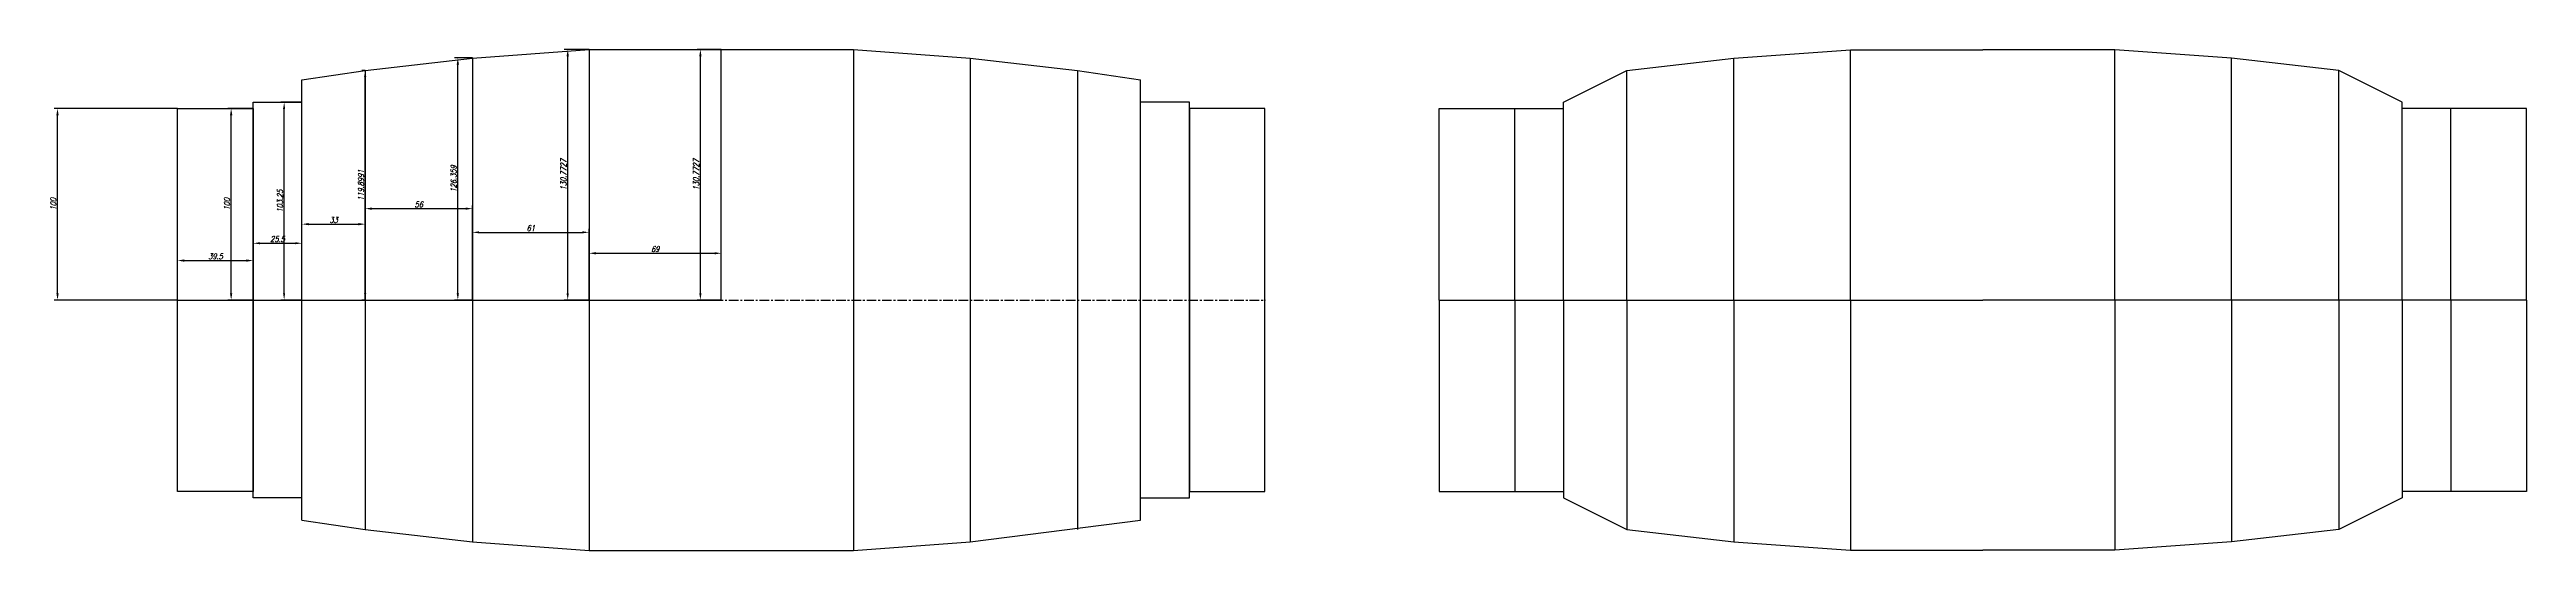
# Model space of a CAD drawing. Header units: millimetres. Extents: x -67 to 1227, y -131 to 131.
import ezdxf

# ---------------------------------------------------------------- set-up
doc = ezdxf.new("R2010")
doc.units = ezdxf.units.MM
doc.linetypes.add('CENTER', pattern=[2, 1.25, -0.25, 0.25, -0.25])
doc.layers.get('0').update_dxf_attribs({"linetype": 'CONTINUOUS'})
doc.layers.get('Defpoints').update_dxf_attribs({"linetype": 'CONTINUOUS'})
doc.layers.add('WEN_NAW-_OSIE', color=2, linetype='CENTER')
doc.styles.add('3_0', font='ROMANS.SHX', dxfattribs={"width": 0.8, "oblique": 15, "height": 3})
doc.dimstyles.new('300', dxfattribs={"dimtxt": 3, "dimasz": 3.5, "dimexe": 1.75, "dimexo": 0, "dimgap": 0.7, "dimtad": 1, "dimdec": 4, "dimdsep": 46, "dimtxsty": '3_0', "dimcen": 0, "dimclrd": 1, "dimclre": 1, "dimclrt": 3, "dimaunit": 1, "dimadec": 0, "dimazin": 0, "dimtfac": 1, "dimtmove": 0, "dimatfit": 3, "dimfxl": 1, "dimtvp": 1.4, "dimtolj": 1, "dimtzin": 0, "dimarcsym": 0})

# ---------------------------------------------------------------- blocks, each defined once
blk = doc.blocks.new('*D1')
at = {"color": 1, "lineweight": -2, "ltscale": 4, "transparency": 16777216}
for p, q in [((0, 100), (-64.4, 100)), ((-62.7, 3.5), (-62.7, 96.5)), ((0, 0), (-64.4, 0))]:
    blk.add_line(p, q, dxfattribs=at)
at = {"color": 1, "ltscale": 4, "transparency": 16777216}
for points in [[(-63.3, 96.5), (-62.1, 96.5), (-62.7, 100)], [(-63.3, 3.5), (-62.1, 3.5), (-62.7, 0)]]:
    blk.add_solid(points, dxfattribs=at)
at = {"layer": 'Defpoints', "color": 0, "ltscale": 4, "transparency": 16777216}
for p in [(-62.7, 100), (0, 100), (0, 0)]:
    blk.add_point(p, dxfattribs=at)
at = {"color": 3, "ltscale": 4, "transparency": 16777216, "insert": (-64.9, 50), "char_height": 3, "attachment_point": 5, "rotation": 90, "style": '3_0'}
blk.add_mtext('\\A1;100', dxfattribs=at)
blk = doc.blocks.new('*D6')
at = {"color": 1, "lineweight": -2, "ltscale": 4, "transparency": 16777216}
for p, q in [((0, 0), (0, 22.4)), ((3.5, 20.6), (36, 20.6)), ((39.5, 0), (39.5, 22.4))]:
    blk.add_line(p, q, dxfattribs=at)
at = {"color": 1, "ltscale": 4, "transparency": 16777216}
for points in [[(3.5, 21.2), (3.5, 20), (0, 20.6)], [(36, 21.2), (36, 20), (39.5, 20.6)]]:
    blk.add_solid(points, dxfattribs=at)
at = {"layer": 'Defpoints', "color": 0, "ltscale": 4, "transparency": 16777216}
for p in [(39.5, 20.6), (0, 0), (39.5, 0)]:
    blk.add_point(p, dxfattribs=at)
at = {"color": 3, "ltscale": 4, "transparency": 16777216, "insert": (19.8, 22.8), "char_height": 3, "attachment_point": 5, "style": '3_0'}
blk.add_mtext('\\A1;39.5', dxfattribs=at)
blk = doc.blocks.new('*D7')
at = {"color": 1, "lineweight": -2, "ltscale": 4, "transparency": 16777216}
for p, q in [((39.5, 0), (39.5, 31.4)), ((43, 29.6), (61.5, 29.6)), ((65, 0), (65, 31.4))]:
    blk.add_line(p, q, dxfattribs=at)
at = {"color": 1, "ltscale": 4, "transparency": 16777216}
for points in [[(43, 30.2), (43, 29.1), (39.5, 29.6)], [(61.5, 30.2), (61.5, 29.1), (65, 29.6)]]:
    blk.add_solid(points, dxfattribs=at)
at = {"layer": 'Defpoints', "color": 0, "ltscale": 4, "transparency": 16777216}
for p in [(65, 29.6), (39.5, 0), (65, 0)]:
    blk.add_point(p, dxfattribs=at)
at = {"color": 3, "ltscale": 4, "transparency": 16777216, "insert": (52.2, 31.8), "char_height": 3, "attachment_point": 5, "style": '3_0'}
blk.add_mtext('\\A1;25.5', dxfattribs=at)
blk = doc.blocks.new('*D8')
at = {"color": 1, "lineweight": -2, "ltscale": 4, "transparency": 16777216}
for p, q in [((65, 0), (65, 41.4)), ((68.5, 39.6), (94.5, 39.6)), ((98, 0), (98, 41.4))]:
    blk.add_line(p, q, dxfattribs=at)
at = {"color": 1, "ltscale": 4, "transparency": 16777216}
for points in [[(68.5, 40.2), (68.5, 39), (65, 39.6)], [(94.5, 40.2), (94.5, 39), (98, 39.6)]]:
    blk.add_solid(points, dxfattribs=at)
at = {"layer": 'Defpoints', "color": 0, "ltscale": 4, "transparency": 16777216}
for p in [(98, 39.6), (65, 0), (98, 0)]:
    blk.add_point(p, dxfattribs=at)
at = {"color": 3, "ltscale": 4, "transparency": 16777216, "insert": (81.5, 41.8), "char_height": 3, "attachment_point": 5, "style": '3_0'}
blk.add_mtext('\\A1;33', dxfattribs=at)
blk = doc.blocks.new('*D9')
at = {"color": 1, "lineweight": -2, "ltscale": 4, "transparency": 16777216}
for p, q in [((98, 0), (98, 49.4)), ((101.5, 47.7), (150.5, 47.7)), ((154, 0), (154, 49.4))]:
    blk.add_line(p, q, dxfattribs=at)
at = {"color": 1, "ltscale": 4, "transparency": 16777216}
for points in [[(101.5, 48.3), (101.5, 47.1), (98, 47.7)], [(150.5, 48.3), (150.5, 47.1), (154, 47.7)]]:
    blk.add_solid(points, dxfattribs=at)
at = {"layer": 'Defpoints', "color": 0, "ltscale": 4, "transparency": 16777216}
for p in [(154, 47.7), (98, 0), (154, 0)]:
    blk.add_point(p, dxfattribs=at)
at = {"color": 3, "ltscale": 4, "transparency": 16777216, "insert": (126, 49.9), "char_height": 3, "attachment_point": 5, "style": '3_0'}
blk.add_mtext('\\A1;56', dxfattribs=at)
blk = doc.blocks.new('*D10')
at = {"color": 1, "lineweight": -2, "ltscale": 4, "transparency": 16777216}
for p, q in [((154, 0), (154, 37.1)), ((157.5, 35.3), (211.5, 35.3)), ((215, 0), (215, 37.1))]:
    blk.add_line(p, q, dxfattribs=at)
at = {"color": 1, "ltscale": 4, "transparency": 16777216}
for points in [[(157.5, 35.9), (157.5, 34.8), (154, 35.3)], [(211.5, 35.9), (211.5, 34.8), (215, 35.3)]]:
    blk.add_solid(points, dxfattribs=at)
at = {"layer": 'Defpoints', "color": 0, "ltscale": 4, "transparency": 16777216}
for p in [(215, 35.3), (154, 0), (215, 0)]:
    blk.add_point(p, dxfattribs=at)
at = {"color": 3, "ltscale": 4, "transparency": 16777216, "insert": (184.5, 37.5), "char_height": 3, "attachment_point": 5, "style": '3_0'}
blk.add_mtext('\\A1;61', dxfattribs=at)
blk = doc.blocks.new('*D11')
at = {"color": 1, "lineweight": -2, "ltscale": 4, "transparency": 16777216}
for p, q in [((215, 0), (215, 26.2)), ((284, 0), (284, 26.2)), ((218.5, 24.4), (280.5, 24.4))]:
    blk.add_line(p, q, dxfattribs=at)
at = {"color": 1, "ltscale": 4, "transparency": 16777216}
for points in [[(218.5, 25), (218.5, 23.8), (215, 24.4)], [(280.5, 25), (280.5, 23.8), (284, 24.4)]]:
    blk.add_solid(points, dxfattribs=at)
at = {"layer": 'Defpoints', "color": 0, "ltscale": 4, "transparency": 16777216}
for p in [(284, 24.4), (215, 0), (284, 0)]:
    blk.add_point(p, dxfattribs=at)
at = {"color": 3, "ltscale": 4, "transparency": 16777216, "insert": (249.5, 26.6), "char_height": 3, "attachment_point": 5, "style": '3_0'}
blk.add_mtext('\\A1;69', dxfattribs=at)
blk = doc.blocks.new('*D12')
at = {"color": 1, "lineweight": -2, "ltscale": 4, "transparency": 16777216}
for p, q in [((39.5, 100), (26.3, 100)), ((28, 3.5), (28, 96.5)), ((39.5, 0), (26.3, 0))]:
    blk.add_line(p, q, dxfattribs=at)
at = {"color": 1, "ltscale": 4, "transparency": 16777216}
for points in [[(27.4, 96.5), (28.6, 96.5), (28, 100)], [(27.4, 3.5), (28.6, 3.5), (28, 0)]]:
    blk.add_solid(points, dxfattribs=at)
at = {"layer": 'Defpoints', "color": 0, "ltscale": 4, "transparency": 16777216}
for p in [(28, 100), (39.5, 100), (39.5, 0)]:
    blk.add_point(p, dxfattribs=at)
at = {"color": 3, "ltscale": 4, "transparency": 16777216, "insert": (25.8, 50), "char_height": 3, "attachment_point": 5, "rotation": 90, "style": '3_0'}
blk.add_mtext('\\A1;100', dxfattribs=at)
blk = doc.blocks.new('*D13')
at = {"color": 1, "lineweight": -2, "ltscale": 4, "transparency": 16777216}
for p, q in [((65, 103.3), (53.9, 103.3)), ((55.7, 3.5), (55.7, 99.8)), ((65, 0), (53.9, 0))]:
    blk.add_line(p, q, dxfattribs=at)
at = {"color": 1, "ltscale": 4, "transparency": 16777216}
for points in [[(55.1, 99.8), (56.2, 99.8), (55.7, 103.3)], [(55.1, 3.5), (56.2, 3.5), (55.7, 0)]]:
    blk.add_solid(points, dxfattribs=at)
at = {"layer": 'Defpoints', "color": 0, "ltscale": 4, "transparency": 16777216}
for p in [(55.7, 103.3), (65, 103.3), (65, 0)]:
    blk.add_point(p, dxfattribs=at)
at = {"color": 3, "ltscale": 4, "transparency": 16777216, "insert": (53.5, 51.6), "char_height": 3, "attachment_point": 5, "rotation": 90, "style": '3_0'}
blk.add_mtext('\\A1;103.25', dxfattribs=at)
blk = doc.blocks.new('*D14')
at = {"color": 1, "lineweight": -2, "ltscale": 4, "transparency": 16777216}
for p, q in [((98, 119.9), (96.3, 119.9)), ((98, 3.5), (98, 116.4)), ((98, 0), (96.3, 0))]:
    blk.add_line(p, q, dxfattribs=at)
at = {"color": 1, "ltscale": 4, "transparency": 16777216}
for points in [[(97.4, 116.4), (98.6, 116.4), (98, 119.9)], [(97.4, 3.5), (98.6, 3.5), (98, 0)]]:
    blk.add_solid(points, dxfattribs=at)
at = {"layer": 'Defpoints', "color": 0, "ltscale": 4, "transparency": 16777216}
for p in [(98, 119.9), (98, 119.9), (98, 0)]:
    blk.add_point(p, dxfattribs=at)
at = {"color": 3, "ltscale": 4, "transparency": 16777216, "insert": (95.8, 59.9), "char_height": 3, "attachment_point": 5, "rotation": 90, "style": '3_0'}
blk.add_mtext('\\A1;119.8991', dxfattribs=at)
blk = doc.blocks.new('*D15')
at = {"color": 1, "lineweight": -2, "ltscale": 4, "transparency": 16777216}
for p, q in [((154, 126.4), (144.7, 126.4)), ((146.4, 3.5), (146.4, 122.9)), ((154, 0), (144.7, 0))]:
    blk.add_line(p, q, dxfattribs=at)
at = {"color": 1, "ltscale": 4, "transparency": 16777216}
for points in [[(145.8, 122.9), (147, 122.9), (146.4, 126.4)], [(145.8, 3.5), (147, 3.5), (146.4, 0)]]:
    blk.add_solid(points, dxfattribs=at)
at = {"layer": 'Defpoints', "color": 0, "ltscale": 4, "transparency": 16777216}
for p in [(146.4, 126.4), (154, 126.4), (154, 0)]:
    blk.add_point(p, dxfattribs=at)
at = {"color": 3, "ltscale": 4, "transparency": 16777216, "insert": (144.2, 63.2), "char_height": 3, "attachment_point": 5, "rotation": 90, "style": '3_0'}
blk.add_mtext('\\A1;126.359', dxfattribs=at)
blk = doc.blocks.new('*D16')
at = {"color": 1, "lineweight": -2, "ltscale": 4, "transparency": 16777216}
for p, q in [((215, 130.8), (202, 130.8)), ((203.8, 3.5), (203.8, 127.3)), ((215, 0), (202, 0))]:
    blk.add_line(p, q, dxfattribs=at)
at = {"color": 1, "ltscale": 4, "transparency": 16777216}
for points in [[(203.2, 127.3), (204.4, 127.3), (203.8, 130.8)], [(203.2, 3.5), (204.4, 3.5), (203.8, 0)]]:
    blk.add_solid(points, dxfattribs=at)
at = {"layer": 'Defpoints', "color": 0, "ltscale": 4, "transparency": 16777216}
for p in [(203.8, 130.8), (215, 130.8), (215, 0)]:
    blk.add_point(p, dxfattribs=at)
at = {"color": 3, "ltscale": 4, "transparency": 16777216, "insert": (201.6, 65.4), "char_height": 3, "attachment_point": 5, "rotation": 90, "style": '3_0'}
blk.add_mtext('\\A1;130.7727', dxfattribs=at)
blk = doc.blocks.new('*D17')
at = {"color": 1, "lineweight": -2, "ltscale": 4, "transparency": 16777216}
for p, q in [((284, 130.8), (271.4, 130.8)), ((273.1, 3.5), (273.1, 127.3)), ((284, 0), (271.4, 0))]:
    blk.add_line(p, q, dxfattribs=at)
at = {"color": 1, "ltscale": 4, "transparency": 16777216}
for points in [[(272.5, 127.3), (273.7, 127.3), (273.1, 130.8)], [(272.5, 3.5), (273.7, 3.5), (273.1, 0)]]:
    blk.add_solid(points, dxfattribs=at)
at = {"layer": 'Defpoints', "color": 0, "ltscale": 4, "transparency": 16777216}
for p in [(273.1, 130.8), (284, 130.8), (284, 0)]:
    blk.add_point(p, dxfattribs=at)
at = {"color": 3, "ltscale": 4, "transparency": 16777216, "insert": (270.9, 65.4), "char_height": 3, "attachment_point": 5, "rotation": 90, "style": '3_0'}
blk.add_mtext('\\A1;130.7727', dxfattribs=at)

msp = doc.modelspace()

# ---------------------------------------------------------------- linework, layer by layer
at = {"ltscale": 4}
for p, q in [((154, 126.35898), (215, 130.77275)), ((215, 130.77275), (215, -130.77275)), ((215, 130.77275), (353, 130.77275)), ((353, 130.77275), (353, -130.77275)), ((353, 130.77275), (414, 126.35898)), ((65, 115), (98, 119.89914)), ((98, 119.89914), (154, 126.35898)), ((98, 119.89914), (98, -119.89914)), ((154, 126.35898), (154, -126.35898)), ((414, 126.35898), (414, -126.35898)), ((414, 126.35898), (470, 119.89914)), ((470, 119.89914), (470, -119.89914)), ((470, 119.89914), (503, 115)), ((65, -115), (65, 115)), ((503, -115), (503, 115)), ((65, -115), (98, -119.89914)), ((414, -126.35898), (503, -115)), ((98, -119.89914), (154, -126.35898)), ((154, -126.35898), (215, -130.77275)), ((353, -130.77275), (414, -126.35898)), ((215, -130.77275), (353, -130.77275))]:
    msp.add_line(p, q, dxfattribs=at)
at = {"color": 114, "ltscale": 4, "true_color": 0x139b48}
for p, q in [((284, 0), (284, 130.77275)), ((812.93676, 126.3), (873.93676, 130.7)), ((873.93676, 0), (873.93676, 130.7)), ((873.93676, 130.7), (942.93676, 130.7)), ((1011.93676, 130.7), (942.93676, 130.7)), ((1011.93676, 0), (1011.93676, 130.7)), ((1072.93676, 126.3), (1011.93676, 130.7)), ((723.93676, 103.25), (756.93676, 119.8)), ((756.93676, 119.8), (812.93676, 126.3)), ((756.93676, 0), (756.93676, 119.8)), ((812.93676, 0), (812.93676, 126.3)), ((1072.93676, 0), (1072.93676, 126.3)), ((1128.93676, 119.8), (1072.93676, 126.3)), ((1128.93676, 0), (1128.93676, 119.8)), ((1161.93676, 103.25), (1128.93676, 119.8)), ((658.93676, 0), (658.93676, 100)), ((658.93676, 100), (698.43676, 100)), ((698.43676, 0), (698.43676, 100)), ((698.43676, 100), (723.93676, 100)), ((723.93676, 0), (723.93676, 103.25)), ((1161.93676, 0), (1161.93676, 103.25)), ((1187.43676, 100), (1161.93676, 100)), ((1187.43676, 0), (1187.43676, 100)), ((1226.93676, 100), (1187.43676, 100)), ((1226.93676, 0), (1226.93676, 100)), ((0, 0), (284, 0)), ((658.93676, 0), (698.43676, 0)), ((658.93676, 0), (658.93676, -100)), ((658.93676, 0), (698.43676, 0)), ((698.43676, 0), (723.93676, 0)), ((698.43676, 0), (698.43676, -100)), ((698.43676, 0), (723.93676, 0)), ((723.93676, 0), (756.93676, 0)), ((723.93676, 0), (756.93676, 0)), ((723.93676, 0), (723.93676, -103.25)), ((756.93676, 0), (812.93676, 0)), ((756.93676, 0), (812.93676, 0)), ((756.93676, 0), (756.93676, -119.8)), ((812.93676, 0), (873.93676, 0)), ((812.93676, 0), (873.93676, 0)), ((812.93676, 0), (812.93676, -126.3)), ((873.93676, 0), (942.93676, 0)), ((873.93676, 0), (942.93676, 0)), ((873.93676, 0), (873.93676, -130.7)), ((1011.93676, 0), (942.93676, 0)), ((1011.93676, 0), (942.93676, 0)), ((1072.93676, 0), (1011.93676, 0)), ((1072.93676, 0), (1011.93676, 0)), ((1011.93676, 0), (1011.93676, -130.7)), ((1128.93676, 0), (1072.93676, 0)), ((1128.93676, 0), (1072.93676, 0)), ((1072.93676, 0), (1072.93676, -126.3)), ((1161.93676, 0), (1128.93676, 0)), ((1161.93676, 0), (1128.93676, 0)), ((1128.93676, 0), (1128.93676, -119.8)), ((1187.43676, 0), (1161.93676, 0)), ((1187.43676, 0), (1161.93676, 0)), ((1161.93676, 0), (1161.93676, -103.25)), ((1226.93676, 0), (1187.43676, 0)), ((1226.93676, 0), (1187.43676, 0)), ((1187.43676, 0), (1187.43676, -100)), ((1226.93676, 0), (1226.93676, -100)), ((658.93676, -100), (698.43676, -100)), ((698.43676, -100), (723.93676, -100)), ((723.93676, -103.25), (756.93676, -119.8)), ((1161.93676, -103.25), (1128.93676, -119.8)), ((1187.43676, -100), (1161.93676, -100)), ((1226.93676, -100), (1187.43676, -100)), ((756.93676, -119.8), (812.93676, -126.3)), ((812.93676, -126.3), (873.93676, -130.7)), ((1072.93676, -126.3), (1011.93676, -130.7)), ((1128.93676, -119.8), (1072.93676, -126.3)), ((873.93676, -130.7), (942.93676, -130.7)), ((1011.93676, -130.7), (942.93676, -130.7))]:
    msp.add_line(p, q, dxfattribs=at)
at = {"ltscale": 4}
for points in [[(0, -100), (0, 100), (39.5, 100), (39.5, -100)], [(568, -100), (568, 100), (528.5, 100), (528.5, -100)]]:
    msp.add_lwpolyline(points, close=True, dxfattribs=at)
for points in [[(65, -103.25), (39.5, -103.25), (39.5, 103.25), (65, 103.25)], [(503, -103.25), (528.5, -103.25), (528.5, 103.25), (503, 103.25)]]:
    msp.add_lwpolyline(points, dxfattribs=at)
for p in [(0, 0), (568, 0)]:
    msp.add_point(p, dxfattribs=at)
at = {"layer": 'WEN_NAW-_OSIE', "ltscale": 4}
msp.add_line((0, 0), (568, 0), dxfattribs=at)

# ---------------------------------------------------------------- dimensions: what is measured, and where the dimension line sits
at = {"color": 114, "ltscale": 4, "true_color": 0x139b48}
for base, p1, p2, picture, middle in [((203.792033, 130.772748), (215, 0), (215, 130.772748), '*D16', (201.592033, 65.386374)), ((273.101914, 130.772748), (284, 0), (284, 130.772748), '*D17', (270.901914, 65.386374)), ((98, 119.89914), (98, 0), (98, 119.89914), '*D14', (95.8, 59.94957)), ((146.43213, 126.35898), (154, 0), (154, 126.35898), '*D15', (144.23213, 63.17949)), ((-62.69763, 100), (0, 0), (0, 100), '*D1', (-64.89763, 50)), ((28.01839, 100), (39.5, 0), (39.5, 100), '*D12', (25.81839, 50)), ((55.66228, 103.25), (65, 0), (65, 103.25), '*D13', (53.46228, 51.625))]:
    dim = msp.add_linear_dim(base=base, p1=p1, p2=p2, angle=90, dimstyle='300', dxfattribs=at)
    dim.commit()
    dim.dimension.update_dxf_attribs({"geometry": picture, "text_midpoint": middle})
for base, p1, p2, picture, middle in [((154, 47.67607), (98, 0), (154, 0), '*D9', (126, 49.87607)), ((98, 39.60698), (65, 0), (98, 0), '*D8', (81.5, 41.80698)), ((215, 35.33511), (154, 0), (215, 0), '*D10', (184.5, 37.53511)), ((65, 29.63928), (39.5, 0), (65, 0), '*D7', (52.25, 31.83928)), ((284, 24.4181), (215, 0), (284, 0), '*D11', (249.5, 26.6181)), ((39.5, 20.62088), (0, 0), (39.5, 0), '*D6', (19.75, 22.82088))]:
    dim = msp.add_linear_dim(base=base, p1=p1, p2=p2, dimstyle='300', dxfattribs=at)
    dim.commit()
    dim.dimension.update_dxf_attribs({"geometry": picture, "text_midpoint": middle})

doc.saveas('drawing.dxf')
